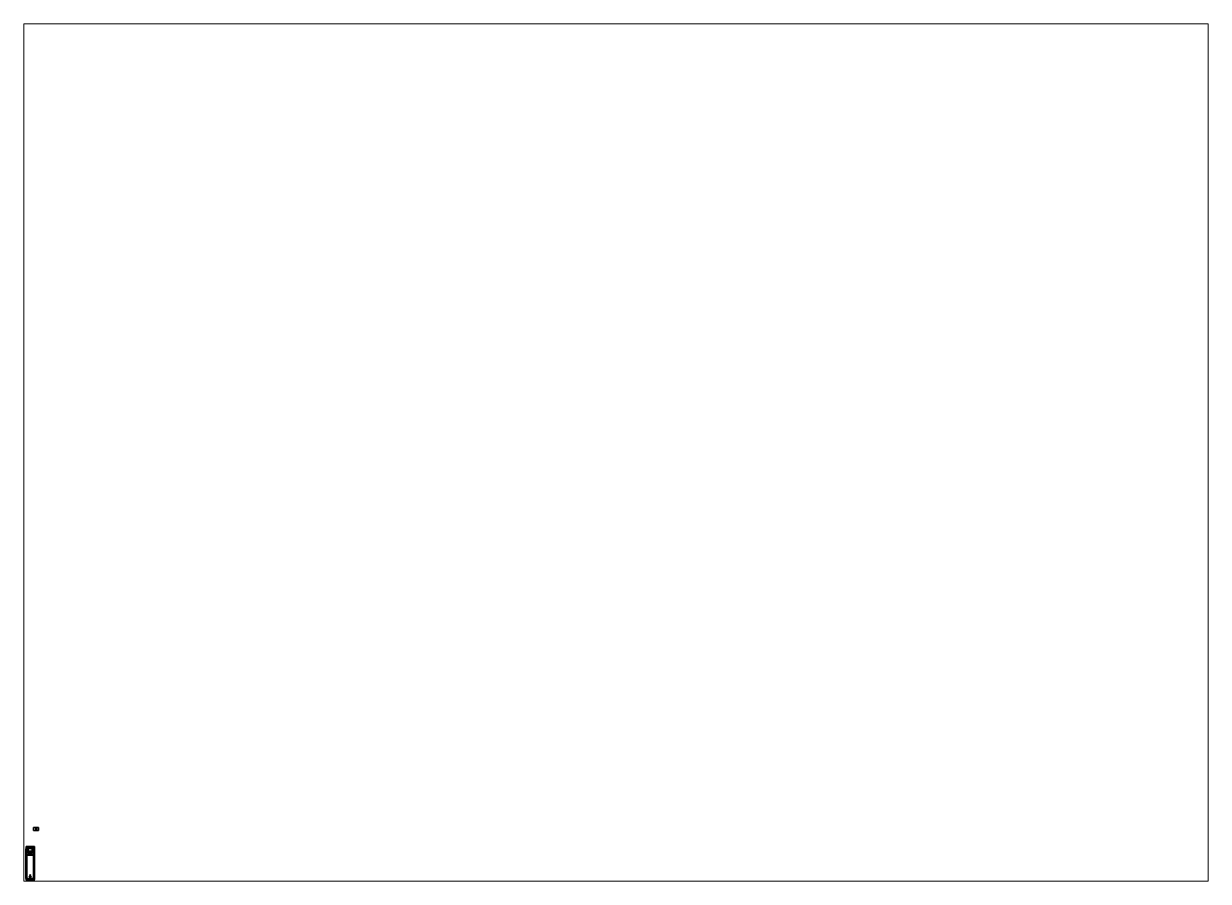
# Paper-space layout 'Layout1' of a CAD drawing. Header units: millimetres. Extents: x 28 to 251, y 20 to 181.
# The model-space entities are those that its viewports show. They can reach past a viewport. Long polylines and large blocks are cut down to what shows.
import ezdxf

# ---------------------------------------------------------------- set-up
doc = ezdxf.new("R2010")
doc.units = ezdxf.units.MM
for name, color, linetype in [('drawing', 9, 'Continuous'), ('gun', 1, 'Continuous'), ('ladder', 6, 'Continuous'), ('turret', 2, 'Continuous')]:
    doc.layers.add(name, color=color, linetype=linetype)

msp = doc.modelspace()

# ---------------------------------------------------------------- linework, layer by layer
for points in [[(2.21, 14, 3.7), (2.21, 14, 2.7), (1.21, 14, 2.7), (1.21, 14, 3.7)], [(2.21, 14, 2.7), (2.21, 13, 2.7), (1.21, 13, 2.7), (1.21, 14, 2.7)], [(1.21, 14, 2.7), (1.21, 13, 2.7), (1.21, 13, 3.7), (1.21, 14, 3.7)], [(1.21, 14, 3.7), (1.21, 13, 3.7), (2.21, 13, 3.7), (2.21, 14, 3.7)], [(1.21, 13, 3.7), (1.21, 13, 2.7), (2.21, 13, 2.7), (2.21, 13, 3.7)], [(3, 14, 2.7), (3, 13, 2.7), (2, 13, 2.7), (2, 14, 2.7)], [(2, 14, 2.7), (2, 13, 2.7), (3, 13, 2.7), (3, 14, 2.7)], [(2.21, 13, 3.7), (2.21, 13, 2.7), (2.21, 14, 2.7), (2.21, 14, 3.7)], [(-1.5, 6.5, 0.6), (-1.5, 6.5, 0.4), (-1.6, 6.4, 0.4), (-1.6, 6.4, 0.6)], [(-1.6, -4.3, 0.4), (-1.6, 6.4, 0.4), (-1.5, 6.5, 0.4), (-1.5, -4.43, 0.4)], [(-1.5, -4.43, 0.6), (-1.5, 6.5, 0.6), (-1.6, 6.4, 0.6), (-1.6, -4.3, 0.6)], [(-1.6, 6.4, 0.6), (-1.6, 6.4, 0.4), (-1.6, -4.3, 0.4), (-1.6, -4.3, 0.6)], [(1.5, 7.25, 1), (1.5, 7.25), (-1.5, 7.25), (-1.5, 7.25, 1)], [(-1.5, 7.25), (-1.5, 6.5, 0.4), (-1.5, 6.5, 0.6), (-1.5, 7.25, 1)], [(-1.5, 7.25, 1), (-0.73, 6.48, 1), (0.73, 6.48, 1), (1.5, 7.25, 1)], [(-1.5, 7.25), (-1.5, -4.43), (-1.5, -4.43, 0.4), (-1.5, 6.5, 0.4)], [(-1.3, 7.1, -0.55), (-1.3, -4.43, -0.55), (-1.5, -4.43), (-1.5, 7.25)], [(1.5, 7.25), (1.3, 7.1, -0.55), (-1.3, 7.1, -0.55), (-1.5, 7.25)], [(-1.5, 6.5, 0.6), (-1.5, -4.43, 0.6), (-1.5, -4.43, 1), (-1.5, 7.25, 1)], [(-1.5, 7.25, 1), (-1.5, 4.15, 1), (-0.75, 5.5, 1), (-0.73, 6.48, 1)], [(-0.5, 4.5, 1), (-0.75, 5.5, 1), (-1.5, 4.15, 1)], [(-0.5, 4.5, 1), (-1.5, 4.15, 1), (1.5, 4.15, 1), (0.5, 4.5, 1)], [(1.3, 7.1, -0.55), (1.3, -4.43, -0.55), (-1.3, -4.43, -0.55), (-1.3, 7.1, -0.55)], [(-1.14, 6.81, 1.2), (-1.1, 6.9, 1.2), (-1.14, 6.89, 1.2), (-1.15, 6.85, 1.2)], [(-1.14, 6.89, 1), (-1.15, 6.85, 1), (-1.15, 6.85, 1.2), (-1.14, 6.89, 1.2)], [(-1.15, 6.85, 1), (-1.14, 6.81, 1), (-1.14, 6.81, 1.2), (-1.15, 6.85, 1.2)], [(-1.1, 6.9, 1), (-1.14, 6.89, 1), (-1.14, 6.89, 1.2), (-1.1, 6.9, 1.2)], [(-1.1, 6.8, 1.2), (-1.06, 6.89, 1.2), (-1.1, 6.9, 1.2), (-1.14, 6.81, 1.2)], [(-1.14, 6.81, 1), (-1.1, 6.8, 1), (-1.1, 6.8, 1.2), (-1.14, 6.81, 1.2)], [(-1.06, 6.89, 1), (-1.1, 6.9, 1), (-1.1, 6.9, 1.2), (-1.06, 6.89, 1.2)], [(-1.06, 6.81, 1.2), (-1.05, 6.85, 1.2), (-1.06, 6.89, 1.2), (-1.1, 6.8, 1.2)], [(-1.1, 6.8, 1), (-1.06, 6.81, 1), (-1.06, 6.81, 1.2), (-1.1, 6.8, 1.2)], [(-1.05, 6.85, 1), (-1.06, 6.89, 1), (-1.06, 6.89, 1.2), (-1.05, 6.85, 1.2)], [(-1.06, 6.81, 1), (-1.05, 6.85, 1), (-1.05, 6.85, 1.2), (-1.06, 6.81, 1.2)], [(-0.73, 6.48, 1), (-0.75, 5.5, 1), (-0.73, 5.5, 1), (-0.73, 6.48, 1)], [(-0.5, 4.5, 1.5), (-0.75, 5.5, 2), (-0.75, 5.5, 1), (-0.5, 4.5, 1)], [(-0.75, 5.5, 1), (-0.75, 5.5, 2), (-0.73, 5.5, 2), (-0.73, 5.5, 1)], [(-0.6, 5.01, 2), (-0.73, 5.5, 2), (-0.75, 5.5, 2), (-0.62, 5, 2)], [(-0.62, 5, 2), (-0.75, 5.5, 2), (-0.75, 5.5, 2), (-0.5, 4.5, 1.5)], [(0.73, 6.48, 0.5), (-0.73, 6.48, 0.5), (-0.73, 5.5, 0.5), (0.73, 5.5, 0.5)], [(-0.73, 6.48, 1), (-0.73, 6.48, 0.5), (0.73, 6.48, 0.5), (0.73, 6.48, 1)], [(-0.73, 6.48, 0.5), (-0.73, 6.48, 1), (-0.73, 5.5, 1), (-0.73, 5.5, 0.5)], [(-0.73, 5.5, 1), (-0.73, 5.5, 2), (-0.48, 4.52, 1.5), (-0.48, 4.52, 1)], [(-0.48, 4.52, 1.5), (-0.73, 5.5, 2), (-0.73, 5.5, 2), (-0.6, 5.01, 2)], [(0.73, 5.5, 0.5), (-0.73, 5.5, 0.5), (-0.48, 4.52, 0.5), (0.48, 4.52, 0.5)], [(-0.73, 5.5, 0.5), (-0.73, 5.5, 1), (-0.48, 4.52, 1), (-0.48, 4.52, 0.5)], [(-0.62, 5, 2), (0.63, 5, 2), (0.61, 5.01, 2), (-0.6, 5.01, 2)], [(-0.13, 4.8, 1.8), (0.13, 4.8, 1.8), (0.63, 5, 2), (-0.62, 5, 2)], [(-0.5, 4.5, 1.5), (-0.13, 4.6, 1.6), (-0.13, 4.8, 1.8), (-0.62, 5, 2)], [(-0.13, 4.81, 1.8), (-0.6, 5.01, 2), (0.61, 5.01, 2), (0.13, 4.81, 1.8)], [(-0.48, 4.52, 1.5), (-0.6, 5.01, 2), (-0.13, 4.81, 1.8), (-0.13, 4.62, 1.6)], [(-0.5, 4.5, 1.5), (0.5, 4.5, 1.5), (0.13, 4.6, 1.6), (-0.13, 4.6, 1.6)], [(-0.5, 4.5, 1), (0.5, 4.5, 1), (0.5, 4.5, 1.5), (-0.5, 4.5, 1.5)], [(-0.48, 4.52, 1.5), (-0.13, 4.62, 1.6), (0.13, 4.62, 1.6), (0.48, 4.52, 1.5)], [(-0.48, 4.52, 1), (-0.48, 4.52, 1.5), (0.48, 4.52, 1.5), (0.48, 4.52, 1)], [(-0.48, 4.52, 0.5), (-0.48, 4.52, 1), (0.48, 4.52, 1), (0.48, 4.52, 0.5)], [(-0.34, 4.74, 1.18), (-0.39, 4.69, 1.18), (-0.28, 4.69, 1.46), (-0.24, 4.74, 1.42)], [(-0.24, 4.74, 0.94), (-0.28, 4.69, 0.9), (-0.39, 4.69, 1.18), (-0.34, 4.74, 1.18)], [(-0.39, 4.69, 1.18), (-0.34, 4.64, 1.18), (-0.24, 4.64, 1.42), (-0.28, 4.69, 1.46)], [(-0.28, 4.69, 0.9), (-0.24, 4.64, 0.94), (-0.34, 4.64, 1.18), (-0.39, 4.69, 1.18)], [(-0.27, 4.69, 1.23), (-0.34, 4.74, 1.18), (-0.24, 4.74, 1.42), (-0.21, 4.69, 1.39)], [(-0.21, 4.69, 0.97), (-0.24, 4.74, 0.94), (-0.34, 4.74, 1.18), (-0.27, 4.69, 1.13)], [(0.34, 4.74, 1.18), (0.27, 4.69, 1.13), (-0.27, 4.69, 1.13), (-0.34, 4.74, 1.18)], [(0.27, 4.69, 1.23), (0.34, 4.74, 1.18), (-0.34, 4.74, 1.18), (-0.27, 4.69, 1.23)], [(-0.34, 4.64, 1.18), (-0.27, 4.69, 1.23), (-0.21, 4.69, 1.39), (-0.24, 4.64, 1.42)], [(-0.24, 4.64, 0.94), (-0.21, 4.69, 0.97), (-0.27, 4.69, 1.13), (-0.34, 4.64, 1.18)], [(0.34, 4.64, 1.18), (0.27, 4.69, 1.23), (-0.27, 4.69, 1.23), (-0.34, 4.64, 1.18)], [(0.27, 4.69, 1.13), (0.34, 4.64, 1.18), (-0.34, 4.64, 1.18), (-0.27, 4.69, 1.13)], [(0, 4.74, 0.84), (0, 4.69, 0.79), (-0.28, 4.69, 0.9), (-0.24, 4.74, 0.94)], [(-0.24, 4.74, 1.42), (-0.28, 4.69, 1.46), (0, 4.69, 1.57), (0, 4.74, 1.52)], [(0, 4.69, 0.79), (0, 4.64, 0.84), (-0.24, 4.64, 0.94), (-0.28, 4.69, 0.9)], [(-0.28, 4.69, 1.46), (-0.24, 4.64, 1.42), (0, 4.64, 1.52), (0, 4.69, 1.57)], [(-0.05, 4.69, 0.91), (0, 4.74, 0.84), (-0.24, 4.74, 0.94), (-0.21, 4.69, 0.97)], [(-0.21, 4.69, 1.39), (-0.24, 4.74, 1.42), (0, 4.74, 1.52), (-0.05, 4.69, 1.45)], [(0, 4.64, 0.84), (-0.05, 4.69, 0.91), (-0.21, 4.69, 0.97), (-0.24, 4.64, 0.94)], [(-0.24, 4.64, 1.42), (-0.21, 4.69, 1.39), (-0.05, 4.69, 1.45), (0, 4.64, 1.52)], [(-0.13, 4.8, 1.8), (-0.13, 4.6, 1.6), (-0.13, 4.62, 1.6), (-0.13, 4.81, 1.8)], [(0.13, 4.8, 1.8), (-0.13, 4.8, 1.8), (-0.13, 4.81, 1.8), (0.13, 4.81, 1.8)], [(-0.13, 4.6, 1.6), (0.13, 4.6, 1.6), (0.13, 4.62, 1.6), (-0.13, 4.62, 1.6)], [(0, 4.74, 0.84), (-0.05, 4.69, 0.91), (-0.05, 4.69, 1.45), (0, 4.74, 1.52)], [(-0.05, 4.69, 0.91), (0, 4.64, 0.84), (0, 4.64, 1.52), (-0.05, 4.69, 1.45)], [(-0.05, 4.69, 1.18), (0, 4.69, 1.13), (0, 4.52, 1.13), (-0.05, 4.52, 1.18)], [(0, 4.69, 1.23), (-0.05, 4.69, 1.18), (-0.05, 4.52, 1.18), (0, 4.52, 1.23)], [(0.05, 4.69, 0.91), (0, 4.74, 0.84), (0, 4.74, 1.52), (0.05, 4.69, 1.45)], [(0.24, 4.74, 0.94), (0.28, 4.69, 0.9), (0, 4.69, 0.79), (0, 4.74, 0.84)], [(0.21, 4.69, 0.97), (0.24, 4.74, 0.94), (0, 4.74, 0.84), (0.05, 4.69, 0.91)], [(0, 4.74, 1.52), (0, 4.69, 1.57), (0.28, 4.69, 1.46), (0.24, 4.74, 1.42)], [(0.05, 4.69, 1.45), (0, 4.74, 1.52), (0.24, 4.74, 1.42), (0.21, 4.69, 1.39)], [(0, 4.64, 0.84), (0.05, 4.69, 0.91), (0.05, 4.69, 1.45), (0, 4.64, 1.52)], [(0.24, 4.64, 0.94), (0.21, 4.69, 0.97), (0.05, 4.69, 0.91), (0, 4.64, 0.84)], [(0.28, 4.69, 0.9), (0.24, 4.64, 0.94), (0, 4.64, 0.84), (0, 4.69, 0.79)], [(0, 4.64, 1.52), (0.05, 4.69, 1.45), (0.21, 4.69, 1.39), (0.24, 4.64, 1.42)], [(0, 4.69, 1.57), (0, 4.64, 1.52), (0.24, 4.64, 1.42), (0.28, 4.69, 1.46)], [(0, 4.69, 1.13), (0.05, 4.69, 1.18), (0.05, 4.52, 1.18), (0, 4.52, 1.13)], [(0.05, 4.69, 1.18), (0, 4.69, 1.23), (0, 4.52, 1.23), (0.05, 4.52, 1.18)], [(0.13, 4.62, 1.6), (0.13, 4.81, 1.8), (0.61, 5.01, 2), (0.48, 4.52, 1.5)], [(0.13, 4.6, 1.6), (0.5, 4.5, 1.5), (0.63, 5, 2), (0.13, 4.8, 1.8)], [(0.13, 4.6, 1.6), (0.13, 4.8, 1.8), (0.13, 4.81, 1.8), (0.13, 4.62, 1.6)], [(0.21, 4.69, 1.39), (0.24, 4.74, 1.42), (0.34, 4.74, 1.18), (0.27, 4.69, 1.23)], [(0.27, 4.69, 1.13), (0.34, 4.74, 1.18), (0.24, 4.74, 0.94), (0.21, 4.69, 0.97)], [(0.24, 4.64, 1.42), (0.21, 4.69, 1.39), (0.27, 4.69, 1.23), (0.34, 4.64, 1.18)], [(0.34, 4.64, 1.18), (0.27, 4.69, 1.13), (0.21, 4.69, 0.97), (0.24, 4.64, 0.94)], [(0.24, 4.74, 1.42), (0.28, 4.69, 1.46), (0.39, 4.69, 1.18), (0.34, 4.74, 1.18)], [(0.34, 4.74, 1.18), (0.39, 4.69, 1.18), (0.28, 4.69, 0.9), (0.24, 4.74, 0.94)], [(0.28, 4.69, 1.46), (0.24, 4.64, 1.42), (0.34, 4.64, 1.18), (0.39, 4.69, 1.18)], [(0.39, 4.69, 1.18), (0.34, 4.64, 1.18), (0.24, 4.64, 0.94), (0.28, 4.69, 0.9)], [(0.73, 5.5, 2), (0.73, 5.5, 1), (0.48, 4.52, 1), (0.48, 4.52, 1.5)], [(0.61, 5.01, 2), (0.73, 5.5, 2), (0.73, 5.5, 2), (0.48, 4.52, 1.5)], [(0.48, 4.52, 0.5), (0.48, 4.52, 1), (0.73, 5.5, 1), (0.73, 5.5, 0.5)], [(0.5, 4.5, 1), (0.75, 5.5, 1), (0.75, 5.5, 2), (0.5, 4.5, 1.5)], [(0.5, 4.5, 1.5), (0.75, 5.5, 2), (0.75, 5.5, 2), (0.63, 5, 2)], [(1.5, 4.15, 1), (1.5, 4.15, 1), (0.75, 5.5, 1), (0.5, 4.5, 1)], [(0.63, 5, 2), (0.75, 5.5, 2), (0.73, 5.5, 2), (0.61, 5.01, 2)], [(0.73, 6.48, 1), (0.75, 5.5, 1), (1.5, 4.15, 1), (1.5, 7.25, 1)], [(0.75, 5.5, 1), (0.73, 6.48, 1), (0.73, 6.48, 1), (0.73, 5.5, 1)], [(0.73, 5.5, 0.5), (0.73, 5.5, 1), (0.73, 6.48, 1), (0.73, 6.48, 0.5)], [(0.75, 5.5, 2), (0.75, 5.5, 1), (0.73, 5.5, 1), (0.73, 5.5, 2)], [(1.06, 6.81, 1.2), (1.1, 6.9, 1.2), (1.06, 6.89, 1.2), (1.05, 6.85, 1.2)], [(1.06, 6.89, 1), (1.05, 6.85, 1), (1.05, 6.85, 1.2), (1.06, 6.89, 1.2)], [(1.05, 6.85, 1), (1.06, 6.81, 1), (1.06, 6.81, 1.2), (1.05, 6.85, 1.2)], [(1.1, 6.8, 1.2), (1.14, 6.89, 1.2), (1.1, 6.9, 1.2), (1.06, 6.81, 1.2)], [(1.1, 6.9, 1), (1.06, 6.89, 1), (1.06, 6.89, 1.2), (1.1, 6.9, 1.2)], [(1.06, 6.81, 1), (1.1, 6.8, 1), (1.1, 6.8, 1.2), (1.06, 6.81, 1.2)], [(1.14, 6.89, 1), (1.1, 6.9, 1), (1.1, 6.9, 1.2), (1.14, 6.89, 1.2)], [(1.14, 6.81, 1.2), (1.15, 6.85, 1.2), (1.14, 6.89, 1.2), (1.1, 6.8, 1.2)], [(1.1, 6.8, 1), (1.14, 6.81, 1), (1.14, 6.81, 1.2), (1.1, 6.8, 1.2)], [(1.15, 6.85, 1), (1.14, 6.89, 1), (1.14, 6.89, 1.2), (1.15, 6.85, 1.2)], [(1.14, 6.81, 1), (1.15, 6.85, 1), (1.15, 6.85, 1.2), (1.14, 6.81, 1.2)], [(1.5, -4.43), (1.3, -4.43, -0.55), (1.3, 7.1, -0.55), (1.5, 7.25)], [(1.5, 6.5, 0.6), (1.5, 6.5, 0.4), (1.5, 7.25), (1.5, 7.25, 1)], [(1.5, -4.43, 1), (1.5, -4.43, 0.6), (1.5, 6.5, 0.6), (1.5, 7.25, 1)], [(1.5, -4.43, 0.4), (1.5, -4.43), (1.5, 7.25), (1.5, 6.5, 0.4)], [(1.6, -4.3, 0.6), (1.6, 6.4, 0.6), (1.5, 6.5, 0.6), (1.5, -4.43, 0.6)], [(1.5, 6.5, 0.4), (1.5, 6.5, 0.6), (1.6, 6.4, 0.6), (1.6, 6.4, 0.4)], [(1.5, -4.43, 0.4), (1.5, 6.5, 0.4), (1.6, 6.4, 0.4), (1.6, -4.3, 0.4)], [(1.6, 6.4, 0.4), (1.6, 6.4, 0.6), (1.6, -4.3, 0.6), (1.6, -4.3, 0.4)], [(-1.5, 4.15, 1), (-1.5, -4.43, 1), (-1.2, -4.23, 1), (-1.2, 4.15, 1)], [(-1.2, 3.53, 1.16), (-1.2, 3.53, 1), (-1.35, 3.53, 1), (-1.2, 3.53, 1.16)], [(-1.2, 3.53, 1.16), (-1.35, 3.53, 1), (-1.35, 3.51, 1), (-1.2, 3.51, 1.16)], [(-1.2, 3.51, 1.16), (-1.35, 3.51, 1), (-1.2, 3.51, 1), (-1.2, 3.51, 1.16)], [(-1.2, 2.53, 1.16), (-1.35, 2.53, 1), (-1.35, 2.51, 1), (-1.2, 2.51, 1.16)], [(-1.2, 2.53, 1.16), (-1.2, 2.53, 1), (-1.35, 2.53, 1), (-1.2, 2.53, 1.16)], [(-1.2, 2.51, 1.16), (-1.35, 2.51, 1), (-1.2, 2.51, 1), (-1.2, 2.51, 1.16)], [(-1.2, 0.51, 1.16), (-1.35, 0.51, 1), (-1.35, 0.49, 1), (-1.2, 0.49, 1.16)], [(-1.2, 0.51, 1.16), (-1.2, 0.51, 1), (-1.35, 0.51, 1), (-1.2, 0.51, 1.16)], [(-1.2, 0.49, 1.16), (-1.35, 0.49, 1), (-1.2, 0.49, 1), (-1.2, 0.49, 1.16)], [(-1.2, 4.15, 1.2), (-1.2, -4.23, 1.2), (-1.17, -4.23, 1.2), (-1.17, 4.15, 1.2)], [(-1.17, 4.15, 1.2), (-1.17, 4.15, 1), (-1.2, 4.15, 1), (-1.2, 4.15, 1.2)], [(-1.2, 4.15, 1), (-1.2, -4.23, 1), (-1.2, -4.23, 1.2), (-1.2, 4.15, 1.2)], [(-1.17, -4.23, 1.2), (-1.17, -4.23, 0.05), (-1.17, 4.15, 0.05), (-1.17, 4.15, 1.2)], [(-1.17, -4.23, 0.05), (1.17, -4.23, 0.05), (1.17, 4.15, 0.05), (-1.17, 4.15, 0.05)], [(-1.17, 4.15, 1), (-1.17, 4.15, 0.05), (1.17, 4.15, 0.05), (1.17, 4.15, 1)], [(1.17, 4.15, 1.2), (1.17, -4.23, 1.2), (1.2, -4.23, 1.2), (1.2, 4.15, 1.2)], [(1.17, 4.15, 0.05), (1.17, -4.23, 0.05), (1.17, -4.23, 1.2), (1.17, 4.15, 1.2)], [(1.2, 4.15, 1.2), (1.2, 4.15, 1), (1.17, 4.15, 1), (1.17, 4.15, 1.2)], [(1.2, 4.15, 1), (1.2, -4.23, 1), (1.5, -4.43, 1), (1.5, 4.15, 1)], [(1.2, -4.23, 1.2), (1.2, -4.23, 1), (1.2, 4.15, 1), (1.2, 4.15, 1.2)], [(1.2, 3.51, 1.16), (1.35, 3.51, 1), (1.35, 3.53, 1), (1.2, 3.53, 1.16)], [(1.2, 3.53, 1.16), (1.35, 3.53, 1), (1.2, 3.53, 1), (1.2, 3.53, 1.16)], [(1.2, 3.51, 1.16), (1.2, 3.51, 1), (1.35, 3.51, 1), (1.2, 3.51, 1.16)], [(1.2, 2.53, 1.16), (1.35, 2.53, 1), (1.2, 2.53, 1), (1.2, 2.53, 1.16)], [(1.2, 2.51, 1.16), (1.35, 2.51, 1), (1.35, 2.53, 1), (1.2, 2.53, 1.16)], [(1.2, 2.51, 1.16), (1.2, 2.51, 1), (1.35, 2.51, 1), (1.2, 2.51, 1.16)], [(1.2, 0.51, 1.16), (1.35, 0.51, 1), (1.2, 0.51, 1), (1.2, 0.51, 1.16)], [(1.2, 0.49, 1.16), (1.35, 0.49, 1), (1.35, 0.51, 1), (1.2, 0.51, 1.16)], [(1.2, 0.49, 1.16), (1.2, 0.49, 1), (1.35, 0.49, 1), (1.2, 0.49, 1.16)], [(-0.75, -4.46, 1), (-0.75, -4.46, 1), (-1.2, -4.23, 1), (-1.5, -4.43, 1)], [(-1.2, -0.49, 1.16), (-1.2, -0.49, 1), (-1.35, -0.49, 1), (-1.2, -0.49, 1.16)], [(-1.2, -0.49, 1.16), (-1.35, -0.49, 1), (-1.35, -0.51, 1), (-1.2, -0.51, 1.16)], [(-1.2, -0.51, 1.16), (-1.35, -0.51, 1), (-1.2, -0.51, 1), (-1.2, -0.51, 1.16)], [(-1.2, -2.17, 1.16), (-1.35, -2.17, 1), (-1.35, -2.19, 1), (-1.2, -2.19, 1.16)], [(-1.2, -2.17, 1.16), (-1.2, -2.17, 1), (-1.35, -2.17, 1), (-1.2, -2.17, 1.16)], [(-1.2, -2.19, 1.16), (-1.35, -2.19, 1), (-1.2, -2.19, 1), (-1.2, -2.19, 1.16)], [(-1.2, -3.17, 1.16), (-1.35, -3.17, 1), (-1.35, -3.19, 1), (-1.2, -3.19, 1.16)], [(-1.2, -3.17, 1.16), (-1.2, -3.17, 1), (-1.35, -3.17, 1), (-1.2, -3.17, 1.16)], [(-1.2, -3.19, 1.16), (-1.35, -3.19, 1), (-1.2, -3.19, 1), (-1.2, -3.19, 1.16)], [(-1.2, -4.23, 1.2), (-0.75, -4.46, 1.2), (-0.75, -4.43, 1.2), (-1.17, -4.23, 1.2)], [(-1.2, -4.23, 1), (-0.75, -4.46, 1), (-0.75, -4.46, 1.2), (-1.2, -4.23, 1.2)], [(-0.75, -4.43, 1.2), (-0.75, -4.43, 0.05), (-1.17, -4.23, 0.05), (-1.17, -4.23, 1.2)], [(-0.75, -4.43, 0.05), (0.75, -4.43, 0.05), (1.17, -4.23, 0.05), (-1.17, -4.23, 0.05)], [(-0.39, -3.59, 0.07), (-0.37, -3.55, 0.07), (-0.37, -3.55, 0.05), (-0.39, -3.59, 0.05)], [(-0.36, -3.69, 0.07), (-0.23, -3.66, 0.07), (-0.37, -3.55, 0.07), (-0.39, -3.59, 0.07)], [(-0.39, -3.59, 0.05), (-0.36, -3.69, 0.05), (-0.36, -3.69, 0.07), (-0.39, -3.59, 0.07)], [(-0.37, -3.55, 0.07), (-0.23, -3.66, 0.07), (-0.27, -3.53, 0.07), (-0.37, -3.55, 0.07)], [(-0.37, -3.55, 0.07), (-0.27, -3.53, 0.07), (-0.27, -3.53, 0.05), (-0.37, -3.55, 0.05)], [(-0.34, -3.7, 0.07), (-0.28, -3.68, 0.07), (-0.23, -3.66, 0.07), (-0.36, -3.69, 0.07)], [(-0.36, -3.69, 0.05), (-0.34, -3.7, 0.05), (-0.34, -3.7, 0.07), (-0.36, -3.69, 0.07)], [(-0.34, -3.7, 0.05), (-0.28, -3.68, 0.05), (-0.28, -3.68, 0.07), (-0.34, -3.7, 0.07)], [(-0.29, -3.62, 0.17), (-0.26, -3.61, 0.16), (-0.27, -3.59, 0.07), (-0.32, -3.61, 0.07)], [(-0.28, -3.66, 0.16), (-0.29, -3.62, 0.17), (-0.32, -3.61, 0.07), (-0.31, -3.66, 0.07)], [(-0.25, -3.65, 0.15), (-0.28, -3.66, 0.16), (-0.31, -3.66, 0.07), (-0.25, -3.65, 0.07)], [(-0.26, -3.61, 0.16), (-0.29, -3.62, 0.17), (-0.1, -3.73, 0.83), (-0.07, -3.72, 0.83)], [(-0.29, -3.62, 0.17), (-0.28, -3.66, 0.16), (-0.09, -3.77, 0.83), (-0.1, -3.73, 0.83)], [(-0.28, -3.66, 0.16), (-0.25, -3.65, 0.15), (-0.06, -3.76, 0.83), (-0.09, -3.77, 0.83)], [(-0.23, -3.66, 0.07), (-0.28, -3.68, 0.07), (-0.28, -3.68, 0.05), (-0.23, -3.66, 0.05)], [(-0.27, -3.53, 0.07), (-0.25, -3.54, 0.07), (-0.25, -3.54, 0.05), (-0.27, -3.53, 0.05)], [(-0.23, -3.66, 0.07), (-0.23, -3.6, 0.07), (-0.25, -3.54, 0.07), (-0.27, -3.53, 0.07)], [(-0.26, -3.61, 0.16), (-0.25, -3.65, 0.15), (-0.25, -3.65, 0.07), (-0.27, -3.59, 0.07)], [(0, -4.09, 0.16), (-0.01, -4.1, 0.17), (-0.27, -3.65, 0.17), (-0.26, -3.64, 0.16)], [(-0.01, -4.1, 0.17), (0, -4.09, 0.19), (-0.26, -3.64, 0.19), (-0.27, -3.65, 0.17)], [(-0.25, -3.65, 0.15), (-0.26, -3.61, 0.16), (-0.07, -3.72, 0.83), (-0.06, -3.76, 0.83)], [(-0.26, -3.62, 0.17), (-0.26, -3.64, 0.19), (0.26, -3.64, 0.19), (0.26, -3.62, 0.17)], [(-0.26, -3.64, 0.16), (-0.26, -3.62, 0.17), (0.26, -3.62, 0.17), (0.26, -3.64, 0.16)], [(0.01, -4.08, 0.17), (0, -4.09, 0.16), (-0.26, -3.64, 0.16), (-0.25, -3.63, 0.17)], [(0, -4.09, 0.19), (0.01, -4.08, 0.17), (-0.25, -3.63, 0.17), (-0.26, -3.64, 0.19)], [(-0.26, -3.64, 0.19), (-0.26, -3.66, 0.17), (0.26, -3.66, 0.17), (0.26, -3.64, 0.19)], [(-0.26, -3.66, 0.17), (-0.26, -3.64, 0.16), (0.26, -3.64, 0.16), (0.26, -3.66, 0.17)], [(-0.25, -3.54, 0.07), (-0.23, -3.6, 0.07), (-0.23, -3.6, 0.05), (-0.25, -3.54, 0.05)], [(-0.23, -3.66, 0.05), (-0.23, -3.6, 0.05), (-0.23, -3.6, 0.07), (-0.23, -3.66, 0.07)], [(0, -4.06, 0.07), (-0.05, -4.09, 0.07), (-0.09, -4.13, 0.07), (-0.09, -4.15, 0.07)], [(-0.02, -4.23, 0.07), (0, -4.06, 0.07), (-0.09, -4.15, 0.07), (-0.02, -4.23, 0.07)], [(-0.09, -4.13, 0.07), (-0.05, -4.09, 0.07), (-0.05, -4.09, 0.05), (-0.09, -4.13, 0.05)], [(-0.09, -4.15, 0.07), (-0.09, -4.13, 0.07), (-0.09, -4.13, 0.05), (-0.09, -4.15, 0.05)], [(-0.02, -4.23, 0.07), (-0.09, -4.15, 0.07), (-0.09, -4.15, 0.05), (-0.02, -4.23, 0.05)], [(0, -4.06, 0.05), (-0.05, -4.09, 0.05), (-0.05, -4.09, 0.07), (0, -4.06, 0.07)], [(-0.03, -4.1, 0.16), (0, -4.08, 0.15), (0, -4.08, 0.07), (-0.04, -4.12, 0.07)], [(0, -4.12, 0.17), (-0.03, -4.1, 0.16), (-0.04, -4.12, 0.07), (0, -4.16, 0.07)], [(0, -4.08, 0.15), (-0.03, -4.1, 0.16), (-0.03, -3.88, 0.83), (0, -3.85, 0.83)], [(-0.03, -4.1, 0.16), (0, -4.12, 0.17), (0, -3.9, 0.83), (-0.03, -3.88, 0.83)], [(0.09, -4.15, 0.07), (0, -4.06, 0.07), (-0.02, -4.23, 0.07), (0.02, -4.23, 0.07)], [(0.02, -4.23, 0.07), (-0.02, -4.23, 0.07), (-0.02, -4.23, 0.05), (0.02, -4.23, 0.05)], [(0.25, -3.63, 0.17), (0.26, -3.64, 0.16), (0, -4.09, 0.16), (-0.01, -4.08, 0.17)], [(0.26, -3.64, 0.19), (0.25, -3.63, 0.17), (-0.01, -4.08, 0.17), (0, -4.09, 0.19)], [(0.26, -3.64, 0.16), (0.27, -3.65, 0.17), (0.01, -4.1, 0.17), (0, -4.09, 0.16)], [(0.27, -3.65, 0.17), (0.26, -3.64, 0.19), (0, -4.09, 0.19), (0.01, -4.1, 0.17)], [(0.02, -4.1, 0.16), (0, -4.08, 0.15), (0, -3.85, 0.83), (0.02, -3.88, 0.83)], [(0, -4.12, 0.17), (0.02, -4.1, 0.16), (0.02, -3.88, 0.83), (0, -3.9, 0.83)], [(0.09, -4.13, 0.07), (0.05, -4.09, 0.07), (0, -4.06, 0.07), (0.09, -4.15, 0.07)], [(0, -4.06, 0.07), (0.05, -4.09, 0.07), (0.05, -4.09, 0.05), (0, -4.06, 0.05)], [(0, -4.08, 0.15), (0.02, -4.1, 0.16), (0.04, -4.12, 0.07), (0, -4.08, 0.07)], [(0.02, -4.1, 0.16), (0, -4.12, 0.17), (0, -4.16, 0.07), (0.04, -4.12, 0.07)], [(0.02, -4.23, 0.05), (0.09, -4.15, 0.05), (0.09, -4.15, 0.07), (0.02, -4.23, 0.07)], [(0.09, -4.13, 0.05), (0.05, -4.09, 0.05), (0.05, -4.09, 0.07), (0.09, -4.13, 0.07)], [(0.26, -3.61, 0.16), (0.25, -3.65, 0.15), (0.06, -3.76, 0.83), (0.07, -3.72, 0.83)], [(0.25, -3.65, 0.15), (0.28, -3.66, 0.16), (0.09, -3.77, 0.83), (0.06, -3.76, 0.83)], [(0.29, -3.62, 0.17), (0.26, -3.61, 0.16), (0.07, -3.72, 0.83), (0.1, -3.73, 0.83)], [(0.28, -3.66, 0.16), (0.29, -3.62, 0.17), (0.1, -3.73, 0.83), (0.09, -3.77, 0.83)], [(0.09, -4.15, 0.05), (0.09, -4.13, 0.05), (0.09, -4.13, 0.07), (0.09, -4.15, 0.07)], [(0.27, -3.53, 0.07), (0.23, -3.66, 0.07), (0.39, -3.59, 0.07), (0.37, -3.55, 0.07)], [(0.25, -3.54, 0.07), (0.23, -3.6, 0.07), (0.23, -3.66, 0.07), (0.27, -3.53, 0.07)], [(0.25, -3.54, 0.05), (0.23, -3.6, 0.05), (0.23, -3.6, 0.07), (0.25, -3.54, 0.07)], [(0.39, -3.59, 0.07), (0.23, -3.66, 0.07), (0.36, -3.69, 0.07), (0.39, -3.59, 0.07)], [(0.23, -3.66, 0.07), (0.23, -3.6, 0.07), (0.23, -3.6, 0.05), (0.23, -3.66, 0.05)], [(0.23, -3.66, 0.05), (0.28, -3.68, 0.05), (0.28, -3.68, 0.07), (0.23, -3.66, 0.07)], [(0.23, -3.66, 0.07), (0.28, -3.68, 0.07), (0.34, -3.7, 0.07), (0.36, -3.69, 0.07)], [(0.27, -3.53, 0.05), (0.25, -3.54, 0.05), (0.25, -3.54, 0.07), (0.27, -3.53, 0.07)], [(0.25, -3.65, 0.15), (0.26, -3.61, 0.16), (0.27, -3.59, 0.07), (0.25, -3.65, 0.07)], [(0.28, -3.66, 0.16), (0.25, -3.65, 0.15), (0.25, -3.65, 0.07), (0.31, -3.66, 0.07)], [(0.26, -3.61, 0.16), (0.29, -3.62, 0.17), (0.32, -3.61, 0.07), (0.27, -3.59, 0.07)], [(0.37, -3.55, 0.05), (0.27, -3.53, 0.05), (0.27, -3.53, 0.07), (0.37, -3.55, 0.07)], [(0.29, -3.62, 0.17), (0.28, -3.66, 0.16), (0.31, -3.66, 0.07), (0.32, -3.61, 0.07)], [(0.34, -3.7, 0.07), (0.28, -3.68, 0.07), (0.28, -3.68, 0.05), (0.34, -3.7, 0.05)], [(0.36, -3.69, 0.07), (0.34, -3.7, 0.07), (0.34, -3.7, 0.05), (0.36, -3.69, 0.05)], [(0.39, -3.59, 0.07), (0.36, -3.69, 0.07), (0.36, -3.69, 0.05), (0.39, -3.59, 0.05)], [(0.37, -3.55, 0.07), (0.39, -3.59, 0.07), (0.39, -3.59, 0.05), (0.37, -3.55, 0.05)], [(0.75, -4.46, 1.2), (1.2, -4.23, 1.2), (1.17, -4.23, 1.2), (0.75, -4.43, 1.2)], [(1.17, -4.23, 1.2), (1.17, -4.23, 0.05), (0.75, -4.43, 0.05), (0.75, -4.43, 1.2)], [(0.75, -4.46, 1), (1.2, -4.23, 1), (1.2, -4.23, 1.2), (0.75, -4.46, 1.2)], [(0.75, -4.46, 1), (0.75, -4.46, 1), (1.5, -4.43, 1), (1.2, -4.23, 1)], [(1.2, -0.51, 1.16), (1.35, -0.51, 1), (1.35, -0.49, 1), (1.2, -0.49, 1.16)], [(1.2, -0.49, 1.16), (1.35, -0.49, 1), (1.2, -0.49, 1), (1.2, -0.49, 1.16)], [(1.2, -0.51, 1.16), (1.2, -0.51, 1), (1.35, -0.51, 1), (1.2, -0.51, 1.16)], [(1.2, -2.17, 1.16), (1.35, -2.17, 1), (1.2, -2.17, 1), (1.2, -2.17, 1.16)], [(1.2, -2.19, 1.16), (1.35, -2.19, 1), (1.35, -2.17, 1), (1.2, -2.17, 1.16)], [(1.2, -2.19, 1.16), (1.2, -2.19, 1), (1.35, -2.19, 1), (1.2, -2.19, 1.16)], [(1.2, -3.17, 1.16), (1.35, -3.17, 1), (1.2, -3.17, 1), (1.2, -3.17, 1.16)], [(1.2, -3.19, 1.16), (1.35, -3.19, 1), (1.35, -3.17, 1), (1.2, -3.17, 1.16)], [(1.2, -3.19, 1.16), (1.2, -3.19, 1), (1.35, -3.19, 1), (1.2, -3.19, 1.16)], [(-1.6, -4.3, 0.6), (-1.6, -4.3, 0.4), (-1.5, -4.43, 0.4), (-1.5, -4.43, 0.6)], [(-1.5, -4.43), (-1.2, -5.84, 0.9), (-1.2, -5.84, 0.9), (-1.5, -4.43, 0.9)], [(-1.5, -4.43, 0.9), (-1.2, -5.84, 0.9), (-1.2, -5.84, 1), (-1.5, -4.43, 1)], [(-1.5, -4.43), (-1.3, -4.43, -0.55), (-1.3, -4.43, -0.55), (-0.75, -5.84)], [(-1.5, -4.43), (-0.75, -5.84), (-0.75, -5.84), (-1.2, -5.84, 0.9)], [(-1.5, -4.43, 1), (-1.2, -5.84, 1), (-0.5, -5.39, 1), (-0.5, -4.69, 1)], [(-0.5, -4.69, 1), (-0.5, -4.69, 1), (-0.75, -4.46, 1), (-1.5, -4.43, 1)], [(-0.75, -5.84), (-1.3, -4.43, -0.55), (1.3, -4.43, -0.55), (0.75, -5.84)], [(-0.5, -5.39, 1), (-1.2, -5.84, 1), (1.2, -5.84, 1), (0.5, -5.39, 1)], [(-1.2, -5.84, 0.9), (-0.75, -5.84), (-0.75, -5.84), (-0.75, -7.25, 0.9)], [(-1.2, -5.84, 1), (-1.2, -5.84, 0.9), (-0.75, -7.25, 0.9), (-0.75, -7.25, 1)], [(0.75, -7.25, 1), (1.2, -5.84, 1), (-1.2, -5.84, 1), (-0.75, -7.25, 1)], [(-1.14, -4.47, 1.2), (-1.1, -4.38, 1.2), (-1.14, -4.39, 1.2), (-1.15, -4.43, 1.2)], [(-1.14, -4.39, 1), (-1.15, -4.43, 1), (-1.15, -4.43, 1.2), (-1.14, -4.39, 1.2)], [(-1.15, -4.43, 1), (-1.14, -4.47, 1), (-1.14, -4.47, 1.2), (-1.15, -4.43, 1.2)], [(-1.1, -4.48, 1.2), (-1.06, -4.39, 1.2), (-1.1, -4.38, 1.2), (-1.14, -4.47, 1.2)], [(-1.1, -4.38, 1), (-1.14, -4.39, 1), (-1.14, -4.39, 1.2), (-1.1, -4.38, 1.2)], [(-1.14, -4.47, 1), (-1.1, -4.48, 1), (-1.1, -4.48, 1.2), (-1.14, -4.47, 1.2)], [(-1.06, -4.39, 1), (-1.1, -4.38, 1), (-1.1, -4.38, 1.2), (-1.06, -4.39, 1.2)], [(-1.06, -4.47, 1.2), (-1.05, -4.43, 1.2), (-1.06, -4.39, 1.2), (-1.1, -4.48, 1.2)], [(-1.1, -4.48, 1), (-1.06, -4.47, 1), (-1.06, -4.47, 1.2), (-1.1, -4.48, 1.2)], [(-1.05, -4.43, 1), (-1.06, -4.39, 1), (-1.06, -4.39, 1.2), (-1.05, -4.43, 1.2)], [(-1.06, -4.47, 1), (-1.05, -4.43, 1), (-1.05, -4.43, 1.2), (-1.06, -4.47, 1.2)], [(0.75, -4.43, 1.2), (0.75, -4.43, 0.05), (-0.75, -4.43, 0.05), (-0.75, -4.43, 1.2)], [(-0.75, -4.46, 1.2), (0.75, -4.46, 1.2), (0.75, -4.43, 1.2), (-0.75, -4.43, 1.2)], [(-0.75, -4.46, 1), (0.75, -4.46, 1), (0.75, -4.46, 1.2), (-0.75, -4.46, 1.2)], [(-0.5, -4.69, 1), (0.5, -4.69, 1), (0.75, -4.46, 1), (-0.75, -4.46, 1)], [(-0.75, -7.25, 0.9), (-0.75, -5.84), (0.75, -5.84), (0.75, -7.25, 0.9)], [(-0.75, -7.25, 1), (-0.75, -7.25, 0.9), (0.75, -7.25, 0.9), (0.75, -7.25, 1)], [(-0.55, -4.64, 1), (-0.57, -4.66, 1), (-0.57, -4.66, 2), (-0.55, -4.64, 2)], [(-0.55, -4.68, 2), (-0.53, -4.66, 2), (-0.55, -4.64, 2), (-0.57, -4.66, 2)], [(-0.57, -4.66, 1), (-0.55, -4.68, 1), (-0.55, -4.68, 2), (-0.57, -4.66, 2)], [(-0.56, -5.09, 1), (-0.55, -5.1, 1), (-0.55, -4.68, 1.99), (-0.56, -4.67, 1.98)], [(-0.55, -5.08, 1), (-0.56, -5.09, 1), (-0.56, -4.67, 1.98), (-0.55, -4.68, 1.97)], [(-0.53, -4.66, 1), (-0.55, -4.64, 1), (-0.55, -4.64, 2), (-0.53, -4.66, 2)], [(-0.55, -4.68, 1), (-0.53, -4.66, 1), (-0.53, -4.66, 2), (-0.55, -4.68, 2)], [(-0.55, -5.1, 1), (-0.54, -5.09, 1), (-0.54, -4.67, 1.98), (-0.55, -4.68, 1.99)], [(-0.54, -5.09, 1), (-0.55, -5.08, 1), (-0.55, -4.68, 1.97), (-0.54, -4.67, 1.98)], [(-0.5, -4.69, 1), (-0.5, -5.39, 1), (-0.5, -5.39, 1.05), (-0.5, -4.69, 1.05)], [(-0.5, -4.69, 1.05), (-0.5, -5.39, 1.05), (0.5, -5.39, 1.05), (0.5, -4.69, 1.05)], [(0.5, -4.69, 1.05), (0.5, -4.69, 1), (-0.5, -4.69, 1), (-0.5, -4.69, 1.05)], [(-0.5, -5.39, 1.05), (-0.5, -5.39, 1), (0.5, -5.39, 1), (0.5, -5.39, 1.05)], [(0.5, -5.39, 1), (1.2, -5.84, 1), (1.5, -4.43, 1), (0.5, -4.69, 1)], [(0.5, -4.69, 1), (0.5, -4.69, 1), (1.5, -4.43, 1), (0.75, -4.46, 1)], [(0.5, -5.39, 1.05), (0.5, -5.39, 1), (0.5, -4.69, 1), (0.5, -4.69, 1.05)], [(0.55, -4.64, 1), (0.53, -4.66, 1), (0.53, -4.66, 2), (0.55, -4.64, 2)], [(0.55, -4.68, 2), (0.57, -4.66, 2), (0.55, -4.64, 2), (0.53, -4.66, 2)], [(0.53, -4.66, 1), (0.55, -4.68, 1), (0.55, -4.68, 2), (0.53, -4.66, 2)], [(0.55, -5.08, 1), (0.54, -5.09, 1), (0.54, -4.67, 1.98), (0.55, -4.68, 1.97)], [(0.54, -5.09, 1), (0.55, -5.1, 1), (0.55, -4.68, 1.99), (0.54, -4.67, 1.98)], [(0.57, -4.66, 1), (0.55, -4.64, 1), (0.55, -4.64, 2), (0.57, -4.66, 2)], [(0.55, -4.68, 1), (0.57, -4.66, 1), (0.57, -4.66, 2), (0.55, -4.68, 2)], [(0.56, -5.09, 1), (0.55, -5.08, 1), (0.55, -4.68, 1.97), (0.56, -4.67, 1.98)], [(0.55, -5.1, 1), (0.56, -5.09, 1), (0.56, -4.67, 1.98), (0.55, -4.68, 1.99)], [(1.3, -4.43, -0.55), (1.3, -4.43, -0.55), (1.5, -4.43), (0.75, -5.84)], [(1.2, -5.84, 0.9), (1.2, -5.84, 0.9), (0.75, -5.84), (1.5, -4.43)], [(0.75, -5.84), (0.75, -5.84), (1.2, -5.84, 0.9), (0.75, -7.25, 0.9)], [(0.75, -7.25, 0.9), (1.2, -5.84, 0.9), (1.2, -5.84, 1), (0.75, -7.25, 1)], [(1.06, -4.47, 1.2), (1.1, -4.38, 1.2), (1.06, -4.39, 1.2), (1.05, -4.43, 1.2)], [(1.06, -4.39, 1), (1.05, -4.43, 1), (1.05, -4.43, 1.2), (1.06, -4.39, 1.2)], [(1.05, -4.43, 1), (1.06, -4.47, 1), (1.06, -4.47, 1.2), (1.05, -4.43, 1.2)], [(1.1, -4.38, 1), (1.06, -4.39, 1), (1.06, -4.39, 1.2), (1.1, -4.38, 1.2)], [(1.1, -4.48, 1.2), (1.14, -4.39, 1.2), (1.1, -4.38, 1.2), (1.06, -4.47, 1.2)], [(1.06, -4.47, 1), (1.1, -4.48, 1), (1.1, -4.48, 1.2), (1.06, -4.47, 1.2)], [(1.14, -4.39, 1), (1.1, -4.38, 1), (1.1, -4.38, 1.2), (1.14, -4.39, 1.2)], [(1.14, -4.47, 1.2), (1.15, -4.43, 1.2), (1.14, -4.39, 1.2), (1.1, -4.48, 1.2)], [(1.1, -4.48, 1), (1.14, -4.47, 1), (1.14, -4.47, 1.2), (1.1, -4.48, 1.2)], [(1.15, -4.43, 1), (1.14, -4.39, 1), (1.14, -4.39, 1.2), (1.15, -4.43, 1.2)], [(1.14, -4.47, 1), (1.15, -4.43, 1), (1.15, -4.43, 1.2), (1.14, -4.47, 1.2)], [(1.2, -5.84, 0.9), (1.2, -5.84, 0.9), (1.5, -4.43), (1.5, -4.43, 0.9)], [(1.2, -5.84, 1), (1.2, -5.84, 0.9), (1.5, -4.43, 0.9), (1.5, -4.43, 1)], [(1.6, -4.3, 0.4), (1.6, -4.3, 0.6), (1.5, -4.43, 0.6), (1.5, -4.43, 0.4)]]:
    msp.add_3dface(points)
at = {"layer": 'drawing'}
for p, q in [((0.5, 4.5, 1.5), (-0.5, 4.5, 1.5)), ((0.48, 4.52, 1.5), (-0.48, 4.52, 1.5))]:
    msp.add_line(p, q, dxfattribs=at)
at = {"layer": 'gun'}
for points in [[(-0.09, -2.99, 1.46), (-0.09, -2.95, 1.46), (-0.05, -2.95, 1.46), (-0.05, -2.99, 1.46)], [(-0.09, -2.95, 1.46), (-0.09, -2.95, 1.47), (-0.05, -2.95, 1.47), (-0.05, -2.95, 1.46)], [(-0.09, -2.99, 1.47), (-0.09, -2.95, 1.47), (-0.09, -2.95, 1.46), (-0.09, -2.99, 1.46)], [(-0.05, -2.99, 1.47), (-0.05, -2.95, 1.47), (-0.09, -2.95, 1.47), (-0.09, -2.99, 1.47)], [(-0.09, -2.95, 1.59), (-0.09, -2.95, 1.6), (-0.05, -2.95, 1.6), (-0.05, -2.95, 1.59)], [(-0.09, -2.99, 1.6), (-0.09, -2.95, 1.6), (-0.09, -2.95, 1.59), (-0.09, -2.99, 1.59)], [(-0.05, -2.99, 1.6), (-0.05, -2.95, 1.6), (-0.09, -2.95, 1.6), (-0.09, -2.99, 1.6)], [(-0.09, -2.99, 1.59), (-0.09, -2.95, 1.59), (-0.05, -2.95, 1.59), (-0.05, -2.99, 1.59)], [(-0.07, -2.95, 1.47), (-0.09, -2.97, 1.47), (-0.09, -2.97, 1.59), (-0.07, -2.95, 1.59)], [(-0.09, -2.97, 1.47), (-0.07, -2.99, 1.47), (-0.07, -2.99, 1.59), (-0.09, -2.97, 1.59)], [(-0.04, -3.03, 1.46), (-0.09, -2.99, 1.46), (-0.05, -2.99, 1.46), (0, -3.03, 1.46)], [(-0.04, -3.03, 1.47), (-0.09, -2.99, 1.47), (-0.09, -2.99, 1.46), (-0.04, -3.03, 1.46)], [(0, -3.03, 1.47), (-0.05, -2.99, 1.47), (-0.09, -2.99, 1.47), (-0.04, -3.03, 1.47)], [(-0.04, -3.03, 1.6), (-0.09, -2.99, 1.6), (-0.09, -2.99, 1.59), (-0.04, -3.03, 1.59)], [(0, -3.03, 1.6), (-0.05, -2.99, 1.6), (-0.09, -2.99, 1.6), (-0.04, -3.03, 1.6)], [(-0.04, -3.03, 1.59), (-0.09, -2.99, 1.59), (-0.05, -2.99, 1.59), (0, -3.03, 1.59)], [(-0.08, -3.58, 1.55), (-0.08, -3.59, 1.56), (-0.06, -3.59, 1.56), (-0.06, -3.58, 1.55)], [(-0.08, -3.59, 1.53), (-0.08, -3.58, 1.55), (-0.06, -3.58, 1.55), (-0.06, -3.59, 1.53)], [(-0.08, -3.59, 1.56), (-0.08, -3.61, 1.55), (-0.06, -3.61, 1.55), (-0.06, -3.59, 1.56)], [(-0.08, -3.61, 1.55), (-0.08, -3.59, 1.53), (-0.06, -3.59, 1.53), (-0.06, -3.61, 1.55)], [(-0.06, -3.59, 1.56), (-0.06, -3.61, 1.55), (-0.08, -3.61, 1.55), (-0.08, -3.59, 1.56)], [(-0.05, -2.97, 1.47), (-0.07, -2.95, 1.47), (-0.07, -2.95, 1.59), (-0.05, -2.97, 1.59)], [(-0.07, -2.99, 1.47), (-0.05, -2.97, 1.47), (-0.05, -2.97, 1.59), (-0.07, -2.99, 1.59)], [(-0.05, -2.95, 1.46), (-0.05, -2.95, 1.47), (-0.05, -2.99, 1.47), (-0.05, -2.99, 1.46)], [(-0.05, -2.95, 1.59), (-0.05, -2.95, 1.6), (-0.05, -2.99, 1.6), (-0.05, -2.99, 1.59)], [(-0.05, -2.99, 1.46), (-0.05, -2.99, 1.47), (0, -3.03, 1.47), (0, -3.03, 1.46)], [(-0.05, -2.99, 1.59), (-0.05, -2.99, 1.6), (0, -3.03, 1.6), (0, -3.03, 1.59)], [(-0.04, -3.03, 1.58), (-0.04, -3.43, 1.46), (-0.04, -3.87, 1.46), (-0.04, -3.87, 1.58)], [(0.04, -3.87, 1.58), (0.04, -3.03, 1.58), (-0.04, -3.03, 1.58), (-0.04, -3.87, 1.58)], [(-0.04, -3.03, 1.58), (-0.04, -3.03, 1.44), (-0.04, -3.42, 1.44), (-0.04, -3.43, 1.46)], [(0.04, -3.03, 1.58), (0.04, -3.03, 1.44), (-0.04, -3.03, 1.44), (-0.04, -3.03, 1.58)], [(-0.04, -3.42, 1.44), (-0.04, -3.03, 1.44), (0.04, -3.03, 1.44), (0.04, -3.42, 1.44)], [(-0.03, -3.26, 1.63), (-0.03, -3.03, 1.58), (-0.04, -3.03, 1.58), (-0.04, -3.26, 1.63)], [(-0.04, -3.26, 1.63), (-0.04, -3.03, 1.58), (-0.04, -3.45, 1.58), (-0.04, -3.45, 1.6)], [(-0.03, -3.45, 1.6), (-0.03, -3.26, 1.63), (-0.04, -3.26, 1.63), (-0.04, -3.45, 1.6)], [(-0.04, -3.43, 1.46), (-0.04, -3.42, 1.44), (0.04, -3.42, 1.44), (0.04, -3.43, 1.46)], [(-0.04, -3.87, 1.46), (-0.04, -3.43, 1.46), (0.04, -3.43, 1.46), (0.04, -3.87, 1.46)], [(-0.04, -3.45, 1.6), (-0.04, -3.45, 1.58), (-0.03, -3.45, 1.58), (-0.03, -3.45, 1.6)], [(-0.04, -3.87, 1.58), (-0.04, -3.87, 1.46), (0.04, -3.87, 1.46), (0.04, -3.87, 1.58)], [(-0.04, -4.42, 1.54), (-0.02, -4.42, 1.56), (-0.02, -3.87, 1.56), (-0.04, -3.87, 1.54)], [(-0.02, -4.42, 1.52), (-0.04, -4.42, 1.54), (-0.04, -3.87, 1.54), (-0.02, -3.87, 1.52)], [(-0.03, -3.45, 1.58), (-0.03, -3.03, 1.58), (-0.03, -3.26, 1.63), (-0.03, -3.45, 1.6)], [(0.03, -3.07, 1.6), (0.03, -3.03, 1.6), (-0.03, -3.03, 1.6), (-0.03, -3.07, 1.6)], [(0.03, -3.03, 1.59), (0.03, -3.03, 1.58), (-0.03, -3.03, 1.58), (-0.03, -3.03, 1.59)], [(-0.03, -3.03, 1.6), (-0.03, -3.03, 1.58), (-0.03, -3.07, 1.58), (-0.03, -3.07, 1.6)], [(-0.03, -3.07, 1.6), (-0.03, -3.07, 1.58), (0.03, -3.07, 1.58), (0.03, -3.07, 1.6)], [(-0.03, -3.19, 1.7), (-0.03, -3.19, 1.58), (-0.03, -3.47, 1.58), (-0.03, -3.47, 1.7)], [(0.03, -3.19, 1.7), (0.03, -3.19, 1.58), (-0.03, -3.19, 1.58), (-0.03, -3.19, 1.7)], [(-0.03, -3.22, 1.85), (-0.03, -3.19, 1.7), (-0.03, -3.47, 1.7), (-0.03, -3.49, 1.82)], [(0.03, -3.22, 1.85), (0.03, -3.19, 1.7), (-0.03, -3.19, 1.7), (-0.03, -3.22, 1.85)], [(-0.03, -3.31, 2.04), (-0.03, -3.22, 1.85), (-0.03, -3.49, 1.82), (-0.03, -3.55, 1.97)], [(0.03, -3.31, 2.04), (0.03, -3.22, 1.85), (-0.03, -3.22, 1.85), (-0.03, -3.31, 2.04)], [(0.03, -3.55, 1.97), (0.03, -3.31, 2.04), (-0.03, -3.31, 2.04), (-0.03, -3.55, 1.97)], [(-0.03, -3.47, 1.7), (-0.03, -3.47, 1.58), (0.03, -3.47, 1.58), (0.03, -3.47, 1.7)], [(-0.03, -3.49, 1.82), (-0.03, -3.47, 1.7), (0.03, -3.47, 1.7), (0.03, -3.49, 1.82)], [(-0.03, -3.55, 1.97), (-0.03, -3.49, 1.82), (0.03, -3.49, 1.82), (0.03, -3.55, 1.97)], [(-0.02, -3.51, 1.36), (-0.02, -3.43, 1.41), (0.02, -3.43, 1.41), (0.02, -3.51, 1.36)], [(-0.02, -3.43, 1.41), (-0.02, -3.45, 1.43), (0.02, -3.45, 1.43), (0.02, -3.43, 1.41)], [(-0.02, -3.52, 1.39), (-0.02, -3.45, 1.43), (-0.02, -3.43, 1.41), (-0.02, -3.51, 1.36)], [(-0.02, -3.45, 1.43), (-0.02, -3.52, 1.39), (0.02, -3.52, 1.39), (0.02, -3.45, 1.43)], [(-0.02, -3.59, 1.34), (-0.02, -3.51, 1.36), (0.02, -3.51, 1.36), (0.02, -3.59, 1.34)], [(-0.02, -3.59, 1.38), (-0.02, -3.52, 1.39), (-0.02, -3.51, 1.36), (-0.02, -3.59, 1.34)], [(-0.02, -3.52, 1.39), (-0.02, -3.59, 1.38), (0.02, -3.59, 1.38), (0.02, -3.52, 1.39)], [(-0.02, -3.67, 1.36), (-0.02, -3.59, 1.34), (0.02, -3.59, 1.34), (0.02, -3.67, 1.36)], [(-0.02, -3.59, 1.38), (-0.02, -3.66, 1.39), (0.02, -3.66, 1.39), (0.02, -3.59, 1.38)], [(-0.02, -3.66, 1.39), (-0.02, -3.59, 1.38), (-0.02, -3.59, 1.34), (-0.02, -3.67, 1.36)], [(-0.02, -3.66, 1.39), (-0.02, -3.71, 1.43), (0.02, -3.71, 1.43), (0.02, -3.66, 1.39)], [(-0.02, -3.71, 1.43), (-0.02, -3.66, 1.39), (-0.02, -3.67, 1.36), (-0.02, -3.74, 1.4)], [(-0.02, -3.74, 1.4), (-0.02, -3.67, 1.36), (0.02, -3.67, 1.36), (0.02, -3.74, 1.4)], [(-0.02, -3.71, 1.43), (-0.02, -3.74, 1.46), (0.02, -3.74, 1.46), (0.02, -3.71, 1.43)], [(-0.02, -3.74, 1.46), (-0.02, -3.71, 1.43), (-0.02, -3.74, 1.4), (-0.02, -3.78, 1.46)], [(-0.02, -3.78, 1.46), (-0.02, -3.74, 1.4), (0.02, -3.74, 1.4), (0.02, -3.78, 1.46)], [(-0.02, -4.42, 1.56), (0, -4.42, 1.57), (0, -3.87, 1.57), (-0.02, -3.87, 1.56)], [(0, -4.42, 1.5), (-0.02, -4.42, 1.52), (-0.02, -3.87, 1.52), (0, -3.87, 1.5)], [(-0.02, -3.91, 1.48), (0, -3.91, 1.5), (0, -3.87, 1.5), (-0.02, -3.87, 1.48)], [(0, -3.91, 1.46), (-0.02, -3.91, 1.48), (-0.02, -3.87, 1.48), (0, -3.87, 1.46)], [(-0.02, -3.91, 1.48), (0, -3.91, 1.46), (0, -3.93, 1.48)], [(0, -3.91, 1.5), (-0.02, -3.91, 1.48), (0, -3.93, 1.48)], [(0.04, -3.03, 1.6), (0.09, -2.99, 1.6), (0.05, -2.99, 1.6), (0, -3.03, 1.6)], [(0.05, -2.99, 1.6), (0.05, -2.99, 1.59), (0, -3.03, 1.59), (0, -3.03, 1.6)], [(0, -3.03, 1.59), (0.05, -2.99, 1.59), (0.09, -2.99, 1.59), (0.04, -3.03, 1.59)], [(0.04, -3.03, 1.47), (0.09, -2.99, 1.47), (0.05, -2.99, 1.47), (0, -3.03, 1.47)], [(0.05, -2.99, 1.47), (0.05, -2.99, 1.46), (0, -3.03, 1.46), (0, -3.03, 1.47)], [(0, -3.03, 1.46), (0.05, -2.99, 1.46), (0.09, -2.99, 1.46), (0.04, -3.03, 1.46)], [(0, -4.42, 1.57), (0.02, -4.42, 1.56), (0.02, -3.87, 1.56), (0, -3.87, 1.57)], [(0.02, -4.42, 1.52), (0, -4.42, 1.5), (0, -3.87, 1.5), (0.02, -3.87, 1.52)], [(0, -3.91, 1.5), (0.02, -3.91, 1.48), (0.02, -3.87, 1.48), (0, -3.87, 1.5)], [(0.02, -3.91, 1.48), (0, -3.91, 1.46), (0, -3.87, 1.46), (0.02, -3.87, 1.48)], [(0, -3.91, 1.46), (0.02, -3.91, 1.48), (0, -3.93, 1.48)], [(0.02, -3.91, 1.48), (0, -3.91, 1.5), (0, -3.93, 1.48)], [(0.02, -3.45, 1.43), (0.02, -3.52, 1.39), (0.02, -3.51, 1.36), (0.02, -3.43, 1.41)], [(0.02, -3.52, 1.39), (0.02, -3.59, 1.38), (0.02, -3.59, 1.34), (0.02, -3.51, 1.36)], [(0.02, -3.59, 1.38), (0.02, -3.66, 1.39), (0.02, -3.67, 1.36), (0.02, -3.59, 1.34)], [(0.02, -3.66, 1.39), (0.02, -3.71, 1.43), (0.02, -3.74, 1.4), (0.02, -3.67, 1.36)], [(0.02, -3.78, 1.46), (0.02, -3.74, 1.4), (0.02, -3.71, 1.43), (0.02, -3.74, 1.46)], [(0.02, -4.42, 1.56), (0.03, -4.42, 1.54), (0.03, -3.87, 1.54), (0.02, -3.87, 1.56)], [(0.03, -4.42, 1.54), (0.02, -4.42, 1.52), (0.02, -3.87, 1.52), (0.03, -3.87, 1.54)], [(0.03, -3.26, 1.63), (0.03, -3.03, 1.58), (0.03, -3.45, 1.58), (0.03, -3.45, 1.6)], [(0.04, -3.26, 1.63), (0.04, -3.03, 1.58), (0.03, -3.03, 1.58), (0.03, -3.26, 1.63)], [(0.03, -3.07, 1.58), (0.03, -3.03, 1.58), (0.03, -3.03, 1.6), (0.03, -3.07, 1.6)], [(0.03, -3.47, 1.58), (0.03, -3.19, 1.58), (0.03, -3.19, 1.7), (0.03, -3.47, 1.7)], [(0.03, -3.47, 1.7), (0.03, -3.19, 1.7), (0.03, -3.22, 1.85), (0.03, -3.49, 1.82)], [(0.03, -3.49, 1.82), (0.03, -3.22, 1.85), (0.03, -3.31, 2.04), (0.03, -3.55, 1.97)], [(0.04, -3.45, 1.6), (0.04, -3.26, 1.63), (0.03, -3.26, 1.63), (0.03, -3.45, 1.6)], [(0.03, -3.45, 1.6), (0.03, -3.45, 1.58), (0.04, -3.45, 1.58), (0.04, -3.45, 1.6)], [(0.04, -3.03, 1.59), (0.09, -2.99, 1.59), (0.09, -2.99, 1.6), (0.04, -3.03, 1.6)], [(0.04, -3.03, 1.46), (0.09, -2.99, 1.46), (0.09, -2.99, 1.47), (0.04, -3.03, 1.47)], [(0.04, -3.87, 1.46), (0.04, -3.43, 1.46), (0.04, -3.03, 1.58), (0.04, -3.87, 1.58)], [(0.04, -3.42, 1.44), (0.04, -3.03, 1.44), (0.04, -3.03, 1.58), (0.04, -3.43, 1.46)], [(0.04, -3.45, 1.58), (0.04, -3.03, 1.58), (0.04, -3.26, 1.63), (0.04, -3.45, 1.6)], [(0.07, -2.95, 1.47), (0.05, -2.97, 1.47), (0.05, -2.97, 1.59), (0.07, -2.95, 1.59)], [(0.09, -2.95, 1.6), (0.09, -2.95, 1.59), (0.05, -2.95, 1.59), (0.05, -2.95, 1.6)], [(0.05, -2.95, 1.6), (0.05, -2.95, 1.59), (0.05, -2.99, 1.59), (0.05, -2.99, 1.6)], [(0.05, -2.99, 1.59), (0.05, -2.95, 1.59), (0.09, -2.95, 1.59), (0.09, -2.99, 1.59)], [(0.09, -2.99, 1.6), (0.09, -2.95, 1.6), (0.05, -2.95, 1.6), (0.05, -2.99, 1.6)], [(0.09, -2.99, 1.47), (0.09, -2.95, 1.47), (0.05, -2.95, 1.47), (0.05, -2.99, 1.47)], [(0.05, -2.95, 1.47), (0.05, -2.95, 1.46), (0.05, -2.99, 1.46), (0.05, -2.99, 1.47)], [(0.09, -2.95, 1.47), (0.09, -2.95, 1.46), (0.05, -2.95, 1.46), (0.05, -2.95, 1.47)], [(0.05, -2.99, 1.46), (0.05, -2.95, 1.46), (0.09, -2.95, 1.46), (0.09, -2.99, 1.46)], [(0.05, -2.97, 1.47), (0.07, -2.99, 1.47), (0.07, -2.99, 1.59), (0.05, -2.97, 1.59)], [(0.06, -3.58, 1.55), (0.06, -3.59, 1.56), (0.08, -3.59, 1.56), (0.08, -3.58, 1.55)], [(0.06, -3.59, 1.53), (0.06, -3.58, 1.55), (0.08, -3.58, 1.55), (0.08, -3.59, 1.53)], [(0.06, -3.59, 1.56), (0.06, -3.61, 1.55), (0.08, -3.61, 1.55), (0.08, -3.59, 1.56)], [(0.06, -3.61, 1.55), (0.06, -3.59, 1.53), (0.08, -3.59, 1.53), (0.08, -3.61, 1.55)], [(0.09, -2.97, 1.47), (0.07, -2.95, 1.47), (0.07, -2.95, 1.59), (0.09, -2.97, 1.59)], [(0.07, -2.99, 1.47), (0.09, -2.97, 1.47), (0.09, -2.97, 1.59), (0.07, -2.99, 1.59)], [(0.08, -3.59, 1.56), (0.08, -3.61, 1.55), (0.08, -3.59, 1.53), (0.08, -3.58, 1.55)], [(0.09, -2.99, 1.59), (0.09, -2.95, 1.59), (0.09, -2.95, 1.6), (0.09, -2.99, 1.6)], [(0.09, -2.99, 1.46), (0.09, -2.95, 1.46), (0.09, -2.95, 1.47), (0.09, -2.99, 1.47)], [(-0.04, -4.48, 1.54), (-0.03, -4.48, 1.57), (-0.03, -4.42, 1.57), (-0.04, -4.42, 1.54)], [(-0.03, -4.48, 1.51), (-0.04, -4.48, 1.54), (-0.04, -4.42, 1.54), (-0.03, -4.42, 1.51)], [(-0.04, -4.48, 1.54), (0.03, -4.48, 1.51), (0.04, -4.48, 1.54), (-0.03, -4.48, 1.57)], [(-0.03, -4.48, 1.51), (0, -4.48, 1.5), (0.03, -4.48, 1.51), (-0.04, -4.48, 1.54)], [(-0.03, -4.48, 1.57), (0, -4.48, 1.58), (0, -4.42, 1.58), (-0.03, -4.42, 1.57)], [(0, -4.48, 1.5), (-0.03, -4.48, 1.51), (-0.03, -4.42, 1.51), (0, -4.42, 1.5)], [(0, -4.48, 1.57), (-0.02, -4.48, 1.55), (-0.03, -4.67, 1.55), (0, -4.67, 1.57)], [(-0.02, -4.48, 1.55), (-0.02, -4.48, 1.53), (-0.03, -4.67, 1.53), (-0.03, -4.67, 1.55)], [(-0.02, -4.48, 1.53), (0, -4.48, 1.51), (0, -4.67, 1.51), (-0.03, -4.67, 1.53)], [(-0.03, -4.48, 1.57), (0.04, -4.48, 1.54), (0.03, -4.48, 1.57), (0, -4.48, 1.58)], [(0.03, -4.67, 1.55), (0, -4.67, 1.57), (-0.03, -4.67, 1.55), (0.03, -4.67, 1.53)], [(0.03, -4.67, 1.53), (-0.03, -4.67, 1.55), (-0.03, -4.67, 1.53), (0, -4.67, 1.51)], [(0, -4.48, 1.58), (0.03, -4.48, 1.57), (0.03, -4.42, 1.57), (0, -4.42, 1.58)], [(0.03, -4.48, 1.51), (0, -4.48, 1.5), (0, -4.42, 1.5), (0.03, -4.42, 1.51)], [(0, -4.48, 1.51), (0.02, -4.48, 1.53), (0.03, -4.67, 1.53), (0, -4.67, 1.51)], [(0.02, -4.48, 1.55), (0, -4.48, 1.57), (0, -4.67, 1.57), (0.03, -4.67, 1.55)], [(0.02, -4.48, 1.53), (0.02, -4.48, 1.55), (0.03, -4.67, 1.55), (0.03, -4.67, 1.53)], [(0.03, -4.48, 1.57), (0.04, -4.48, 1.54), (0.04, -4.42, 1.54), (0.03, -4.42, 1.57)], [(0.04, -4.48, 1.54), (0.03, -4.48, 1.51), (0.03, -4.42, 1.51), (0.04, -4.42, 1.54)]]:
    msp.add_3dface(points, dxfattribs=at)
at = {"layer": 'ladder'}
for points in [[(-0.4, -4.56, 1.15), (-0.4, -4.56, 1.05), (-0.5, -4.56, 1.05), (-0.5, -4.56, 1.15)], [(-0.5, -4.56, 1.15), (-0.5, -4.56, 1.05), (-0.5, -7.25, 1.05), (-0.5, -7.25, 1.15)], [(-0.5, -7.25, 1.05), (-0.5, -4.56, 1.05), (-0.4, -4.56, 1.05), (-0.4, -7.25, 1.05)], [(-0.4, -7.25, 1.15), (-0.4, -4.56, 1.15), (-0.5, -4.56, 1.15), (-0.5, -7.25, 1.15)], [(-0.5, -7.25, 1.15), (-0.5, -7.25, 1.05), (-0.4, -7.25, 1.05), (-0.4, -7.25, 1.15)], [(-0.4, -7.25, 1.05), (-0.4, -4.56, 1.05), (-0.4, -4.56, 1.07), (-0.4, -7.25, 1.07)], [(0.4, -4.56, 1.13), (0.4, -4.56, 1.07), (-0.4, -4.56, 1.07), (-0.4, -4.56, 1.13)], [(-0.4, -7.25, 1.07), (-0.4, -4.56, 1.07), (0.4, -4.56, 1.07), (0.4, -7.25, 1.07)], [(0.4, -7.25, 1.13), (0.4, -4.56, 1.13), (-0.4, -4.56, 1.13), (-0.4, -7.25, 1.13)], [(-0.4, -7.25, 1.13), (-0.4, -4.56, 1.13), (-0.4, -4.56, 1.15), (-0.4, -7.25, 1.15)], [(-0.4, -7.25, 1.13), (-0.4, -7.25, 1.07), (0.4, -7.25, 1.07), (0.4, -7.25, 1.13)], [(0.5, -4.56, 1.15), (0.5, -4.56, 1.05), (0.4, -4.56, 1.05), (0.4, -4.56, 1.15)], [(0.4, -4.56, 1.15), (0.4, -4.56, 1.13), (0.4, -7.25, 1.13), (0.4, -7.25, 1.15)], [(0.4, -7.25, 1.05), (0.4, -4.56, 1.05), (0.5, -4.56, 1.05), (0.5, -7.25, 1.05)], [(0.5, -7.25, 1.15), (0.5, -4.56, 1.15), (0.4, -4.56, 1.15), (0.4, -7.25, 1.15)], [(0.4, -4.56, 1.07), (0.4, -4.56, 1.05), (0.4, -7.25, 1.05), (0.4, -7.25, 1.07)], [(0.4, -7.25, 1.15), (0.4, -7.25, 1.05), (0.5, -7.25, 1.05), (0.5, -7.25, 1.15)], [(0.5, -7.25, 1.05), (0.5, -4.56, 1.05), (0.5, -4.56, 1.15), (0.5, -7.25, 1.15)]]:
    msp.add_3dface(points, dxfattribs=at)
at = {"layer": 'turret'}
for points in [[(-0.08, -3.87, 0.88), (0, -3.67, 0.88), (-0.08, -3.71, 0.88), (-0.12, -3.79, 0.88)], [(-0.08, -3.71, 0.83), (-0.12, -3.79, 0.83), (-0.12, -3.79, 0.88), (-0.08, -3.71, 0.88)], [(-0.12, -3.79, 0.83), (-0.08, -3.87, 0.83), (-0.08, -3.87, 0.88), (-0.12, -3.79, 0.88)], [(-0.1, -3.73, 1.43), (-0.1, -3.74, 1.45), (-0.06, -3.74, 1.45), (-0.06, -3.73, 1.43)], [(-0.1, -3.74, 1.41), (-0.1, -3.73, 1.43), (-0.06, -3.73, 1.43), (-0.06, -3.74, 1.41)], [(-0.1, -3.73, 1.43), (-0.1, -3.78, 1.41), (-0.1, -3.79, 1.43), (-0.1, -3.74, 1.45)], [(-0.1, -3.74, 1.41), (-0.1, -3.76, 1.4), (-0.1, -3.78, 1.41), (-0.1, -3.73, 1.43)], [(-0.1, -3.74, 1.45), (-0.1, -3.76, 1.47), (-0.06, -3.76, 1.47), (-0.06, -3.74, 1.45)], [(-0.1, -3.76, 1.4), (-0.1, -3.74, 1.41), (-0.06, -3.74, 1.41), (-0.06, -3.76, 1.4)], [(-0.1, -3.74, 1.45), (-0.1, -3.79, 1.43), (-0.1, -3.78, 1.45), (-0.1, -3.76, 1.47)], [(-0.1, -3.76, 1.47), (-0.1, -3.78, 1.45), (-0.06, -3.78, 1.45), (-0.06, -3.76, 1.47)], [(-0.1, -3.78, 1.41), (-0.1, -3.76, 1.4), (-0.06, -3.76, 1.4), (-0.06, -3.78, 1.41)], [(-0.1, -3.78, 1.45), (-0.1, -3.79, 1.43), (-0.06, -3.79, 1.43), (-0.06, -3.78, 1.45)], [(-0.1, -3.79, 1.43), (-0.1, -3.78, 1.41), (-0.06, -3.78, 1.41), (-0.06, -3.79, 1.43)], [(-0.1, -3.79, 0.93), (-0.1, -3.8, 0.95), (-0.06, -3.8, 0.95), (-0.06, -3.79, 0.93)], [(-0.1, -3.8, 0.91), (-0.1, -3.79, 0.93), (-0.06, -3.79, 0.93), (-0.06, -3.8, 0.91)], [(-0.1, -3.79, 0.93), (-0.1, -3.84, 0.91), (-0.1, -3.85, 0.93), (-0.1, -3.8, 0.95)], [(-0.1, -3.8, 0.91), (-0.1, -3.82, 0.89), (-0.1, -3.84, 0.91), (-0.1, -3.79, 0.93)], [(-0.1, -3.8, 0.95), (-0.1, -3.82, 0.97), (-0.06, -3.82, 0.97), (-0.06, -3.8, 0.95)], [(-0.1, -3.82, 0.89), (-0.1, -3.8, 0.91), (-0.06, -3.8, 0.91), (-0.06, -3.82, 0.89)], [(-0.1, -3.8, 0.95), (-0.1, -3.85, 0.93), (-0.1, -3.84, 0.95), (-0.1, -3.82, 0.97)], [(-0.1, -3.82, 0.97), (-0.1, -3.84, 0.95), (-0.06, -3.84, 0.95), (-0.06, -3.82, 0.97)], [(-0.1, -3.84, 0.91), (-0.1, -3.82, 0.89), (-0.06, -3.82, 0.89), (-0.06, -3.84, 0.91)], [(-0.1, -3.84, 0.95), (-0.1, -3.85, 0.93), (-0.06, -3.85, 0.93), (-0.06, -3.84, 0.95)], [(-0.1, -3.85, 0.93), (-0.1, -3.84, 0.91), (-0.06, -3.84, 0.91), (-0.06, -3.85, 0.93)], [(0, -3.67, 0.83), (-0.08, -3.71, 0.83), (-0.08, -3.71, 0.88), (0, -3.67, 0.88)], [(0, -3.91, 0.88), (0.08, -3.71, 0.88), (0, -3.67, 0.88), (-0.08, -3.87, 0.88)], [(-0.08, -3.87, 0.83), (0, -3.91, 0.83), (0, -3.91, 0.88), (-0.08, -3.87, 0.88)], [(-0.04, -3.55, 1.51), (-0.04, -3.58, 1.47), (-0.06, -3.58, 1.47), (-0.06, -3.55, 1.51)], [(-0.06, -3.55, 1.51), (-0.06, -3.58, 1.47), (-0.06, -3.65, 1.56), (-0.06, -3.55, 1.56)], [(-0.04, -3.55, 1.56), (-0.04, -3.55, 1.51), (-0.06, -3.55, 1.51), (-0.06, -3.55, 1.56)], [(-0.06, -3.55, 1.56), (-0.06, -3.65, 1.56), (-0.06, -3.61, 1.58), (-0.06, -3.56, 1.58)], [(-0.04, -3.56, 1.58), (-0.04, -3.55, 1.56), (-0.06, -3.55, 1.56), (-0.06, -3.56, 1.58)], [(-0.06, -3.56, 1.58), (-0.06, -3.61, 1.58), (-0.04, -3.61, 1.58), (-0.04, -3.56, 1.58)], [(-0.06, -3.58, 1.47), (-0.06, -3.65, 1.47), (-0.06, -3.71, 1.54), (-0.06, -3.65, 1.56)], [(-0.04, -3.58, 1.47), (-0.04, -3.65, 1.47), (-0.06, -3.65, 1.47), (-0.06, -3.58, 1.47)], [(-0.06, -3.61, 1.58), (-0.06, -3.65, 1.56), (-0.04, -3.65, 1.56), (-0.04, -3.61, 1.58)], [(-0.04, -3.65, 1.47), (-0.04, -3.68, 1.45), (-0.06, -3.68, 1.45), (-0.06, -3.65, 1.47)], [(-0.06, -3.65, 1.47), (-0.06, -3.68, 1.45), (-0.06, -3.78, 1.5), (-0.06, -3.71, 1.54)], [(-0.06, -3.65, 1.56), (-0.06, -3.71, 1.54), (-0.04, -3.71, 1.54), (-0.04, -3.65, 1.56)], [(-0.06, -3.68, 1.45), (-0.06, -3.7, 1.43), (-0.06, -3.83, 1.43), (-0.06, -3.78, 1.5)], [(-0.04, -3.68, 1.45), (-0.04, -3.7, 1.43), (-0.06, -3.7, 1.43), (-0.06, -3.68, 1.45)], [(-0.06, -3.7, 1.43), (-0.06, -3.72, 1.38), (-0.06, -3.85, 1.36), (-0.06, -3.83, 1.43)], [(-0.04, -3.7, 1.43), (-0.04, -3.72, 1.38), (-0.06, -3.72, 1.38), (-0.06, -3.7, 1.43)], [(-0.06, -3.72, 1.38), (-0.06, -3.71, 0.88), (-0.06, -3.86, 0.88), (-0.06, -3.85, 1.36)], [(-0.04, -3.72, 1.38), (-0.04, -3.71, 0.88), (-0.06, -3.71, 0.88), (-0.06, -3.72, 1.38)], [(-0.06, -3.71, 1.54), (-0.06, -3.78, 1.5), (-0.04, -3.78, 1.5), (-0.04, -3.71, 1.54)], [(-0.06, -3.78, 1.5), (-0.06, -3.83, 1.43), (-0.04, -3.83, 1.43), (-0.04, -3.78, 1.5)], [(-0.06, -3.83, 1.43), (-0.06, -3.85, 1.36), (-0.04, -3.85, 1.36), (-0.04, -3.83, 1.43)], [(-0.06, -3.85, 1.36), (-0.06, -3.86, 0.88), (-0.04, -3.86, 0.88), (-0.04, -3.85, 1.36)], [(-0.04, -3.65, 1.56), (-0.04, -3.58, 1.47), (-0.04, -3.55, 1.51), (-0.04, -3.55, 1.56)], [(-0.04, -3.61, 1.58), (-0.04, -3.65, 1.56), (-0.04, -3.55, 1.56), (-0.04, -3.56, 1.58)], [(-0.04, -3.71, 1.54), (-0.04, -3.65, 1.47), (-0.04, -3.58, 1.47), (-0.04, -3.65, 1.56)], [(-0.04, -3.78, 1.5), (-0.04, -3.68, 1.45), (-0.04, -3.65, 1.47), (-0.04, -3.71, 1.54)], [(-0.04, -3.83, 1.43), (-0.04, -3.7, 1.43), (-0.04, -3.68, 1.45), (-0.04, -3.78, 1.5)], [(-0.04, -3.85, 1.36), (-0.04, -3.72, 1.38), (-0.04, -3.7, 1.43), (-0.04, -3.83, 1.43)], [(-0.04, -3.86, 0.88), (-0.04, -3.71, 0.88), (-0.04, -3.72, 1.38), (-0.04, -3.85, 1.36)], [(0.08, -3.71, 0.83), (0, -3.67, 0.83), (0, -3.67, 0.88), (0.08, -3.71, 0.88)], [(0.08, -3.87, 0.88), (0.12, -3.79, 0.88), (0.08, -3.71, 0.88), (0, -3.91, 0.88)], [(0, -3.91, 0.83), (0.08, -3.87, 0.83), (0.08, -3.87, 0.88), (0, -3.91, 0.88)], [(0.04, -3.55, 1.56), (0.04, -3.65, 1.56), (0.04, -3.61, 1.58), (0.04, -3.56, 1.58)], [(0.06, -3.56, 1.58), (0.06, -3.55, 1.56), (0.04, -3.55, 1.56), (0.04, -3.56, 1.58)], [(0.04, -3.55, 1.51), (0.04, -3.58, 1.47), (0.04, -3.65, 1.56), (0.04, -3.55, 1.56)], [(0.06, -3.55, 1.56), (0.06, -3.55, 1.51), (0.04, -3.55, 1.51), (0.04, -3.55, 1.56)], [(0.06, -3.55, 1.51), (0.06, -3.58, 1.47), (0.04, -3.58, 1.47), (0.04, -3.55, 1.51)], [(0.04, -3.56, 1.58), (0.04, -3.61, 1.58), (0.06, -3.61, 1.58), (0.06, -3.56, 1.58)], [(0.04, -3.58, 1.47), (0.04, -3.65, 1.47), (0.04, -3.71, 1.54), (0.04, -3.65, 1.56)], [(0.06, -3.58, 1.47), (0.06, -3.65, 1.47), (0.04, -3.65, 1.47), (0.04, -3.58, 1.47)], [(0.04, -3.61, 1.58), (0.04, -3.65, 1.56), (0.06, -3.65, 1.56), (0.06, -3.61, 1.58)], [(0.04, -3.65, 1.56), (0.04, -3.71, 1.54), (0.06, -3.71, 1.54), (0.06, -3.65, 1.56)], [(0.04, -3.65, 1.47), (0.04, -3.68, 1.45), (0.04, -3.78, 1.5), (0.04, -3.71, 1.54)], [(0.06, -3.65, 1.47), (0.06, -3.68, 1.45), (0.04, -3.68, 1.45), (0.04, -3.65, 1.47)], [(0.04, -3.68, 1.45), (0.04, -3.7, 1.43), (0.04, -3.83, 1.43), (0.04, -3.78, 1.5)], [(0.06, -3.68, 1.45), (0.06, -3.7, 1.43), (0.04, -3.7, 1.43), (0.04, -3.68, 1.45)], [(0.04, -3.7, 1.43), (0.04, -3.72, 1.38), (0.04, -3.85, 1.36), (0.04, -3.83, 1.43)], [(0.06, -3.7, 1.43), (0.06, -3.72, 1.38), (0.04, -3.72, 1.38), (0.04, -3.7, 1.43)], [(0.04, -3.72, 1.38), (0.04, -3.71, 0.88), (0.04, -3.86, 0.88), (0.04, -3.85, 1.36)], [(0.06, -3.72, 1.38), (0.06, -3.71, 0.88), (0.04, -3.71, 0.88), (0.04, -3.72, 1.38)], [(0.04, -3.71, 1.54), (0.04, -3.78, 1.5), (0.06, -3.78, 1.5), (0.06, -3.71, 1.54)], [(0.04, -3.78, 1.5), (0.04, -3.83, 1.43), (0.06, -3.83, 1.43), (0.06, -3.78, 1.5)], [(0.04, -3.83, 1.43), (0.04, -3.85, 1.36), (0.06, -3.85, 1.36), (0.06, -3.83, 1.43)], [(0.04, -3.85, 1.36), (0.04, -3.86, 0.88), (0.06, -3.86, 0.88), (0.06, -3.85, 1.36)], [(0.06, -3.61, 1.58), (0.06, -3.65, 1.56), (0.06, -3.55, 1.56), (0.06, -3.56, 1.58)], [(0.06, -3.65, 1.56), (0.06, -3.58, 1.47), (0.06, -3.55, 1.51), (0.06, -3.55, 1.56)], [(0.06, -3.71, 1.54), (0.06, -3.65, 1.47), (0.06, -3.58, 1.47), (0.06, -3.65, 1.56)], [(0.06, -3.78, 1.5), (0.06, -3.68, 1.45), (0.06, -3.65, 1.47), (0.06, -3.71, 1.54)], [(0.06, -3.83, 1.43), (0.06, -3.7, 1.43), (0.06, -3.68, 1.45), (0.06, -3.78, 1.5)], [(0.06, -3.85, 1.36), (0.06, -3.72, 1.38), (0.06, -3.7, 1.43), (0.06, -3.83, 1.43)], [(0.06, -3.86, 0.88), (0.06, -3.71, 0.88), (0.06, -3.72, 1.38), (0.06, -3.85, 1.36)], [(0.06, -3.73, 1.43), (0.06, -3.74, 1.45), (0.1, -3.74, 1.45), (0.1, -3.73, 1.43)], [(0.06, -3.74, 1.41), (0.06, -3.73, 1.43), (0.1, -3.73, 1.43), (0.1, -3.74, 1.41)], [(0.06, -3.74, 1.45), (0.06, -3.76, 1.47), (0.1, -3.76, 1.47), (0.1, -3.74, 1.45)], [(0.06, -3.76, 1.4), (0.06, -3.74, 1.41), (0.1, -3.74, 1.41), (0.1, -3.76, 1.4)], [(0.06, -3.76, 1.47), (0.06, -3.78, 1.45), (0.1, -3.78, 1.45), (0.1, -3.76, 1.47)], [(0.06, -3.78, 1.41), (0.06, -3.76, 1.4), (0.1, -3.76, 1.4), (0.1, -3.78, 1.41)], [(0.06, -3.78, 1.45), (0.06, -3.79, 1.43), (0.1, -3.79, 1.43), (0.1, -3.78, 1.45)], [(0.06, -3.79, 1.43), (0.06, -3.78, 1.41), (0.1, -3.78, 1.41), (0.1, -3.79, 1.43)], [(0.06, -3.79, 0.93), (0.06, -3.8, 0.95), (0.1, -3.8, 0.95), (0.1, -3.79, 0.93)], [(0.06, -3.8, 0.91), (0.06, -3.79, 0.93), (0.1, -3.79, 0.93), (0.1, -3.8, 0.91)], [(0.06, -3.8, 0.95), (0.06, -3.82, 0.97), (0.1, -3.82, 0.97), (0.1, -3.8, 0.95)], [(0.06, -3.82, 0.89), (0.06, -3.8, 0.91), (0.1, -3.8, 0.91), (0.1, -3.82, 0.89)], [(0.06, -3.82, 0.97), (0.06, -3.84, 0.95), (0.1, -3.84, 0.95), (0.1, -3.82, 0.97)], [(0.06, -3.84, 0.91), (0.06, -3.82, 0.89), (0.1, -3.82, 0.89), (0.1, -3.84, 0.91)], [(0.06, -3.84, 0.95), (0.06, -3.85, 0.93), (0.1, -3.85, 0.93), (0.1, -3.84, 0.95)], [(0.06, -3.85, 0.93), (0.06, -3.84, 0.91), (0.1, -3.84, 0.91), (0.1, -3.85, 0.93)], [(0.12, -3.79, 0.83), (0.08, -3.71, 0.83), (0.08, -3.71, 0.88), (0.12, -3.79, 0.88)], [(0.08, -3.87, 0.83), (0.12, -3.79, 0.83), (0.12, -3.79, 0.88), (0.08, -3.87, 0.88)], [(0.1, -3.74, 1.45), (0.1, -3.79, 1.43), (0.1, -3.78, 1.41), (0.1, -3.73, 1.43)], [(0.1, -3.73, 1.43), (0.1, -3.78, 1.41), (0.1, -3.76, 1.4), (0.1, -3.74, 1.41)], [(0.1, -3.76, 1.47), (0.1, -3.78, 1.45), (0.1, -3.79, 1.43), (0.1, -3.74, 1.45)], [(0.1, -3.8, 0.95), (0.1, -3.85, 0.93), (0.1, -3.84, 0.91), (0.1, -3.79, 0.93)], [(0.1, -3.79, 0.93), (0.1, -3.84, 0.91), (0.1, -3.82, 0.89), (0.1, -3.8, 0.91)], [(0.1, -3.82, 0.97), (0.1, -3.84, 0.95), (0.1, -3.85, 0.93), (0.1, -3.8, 0.95)]]:
    msp.add_3dface(points, dxfattribs=at)

psp = doc.layouts.get("Layout1")

# ---------------------------------------------------------------- viewports
at = {"layer": '0'}
psp.add_viewport(center=(139.22, 100.81), size=(222.76, 161.29), view_center_point=(210, 148.5), view_height=307.4901, dxfattribs=at)

doc.saveas('drawing.dxf')
